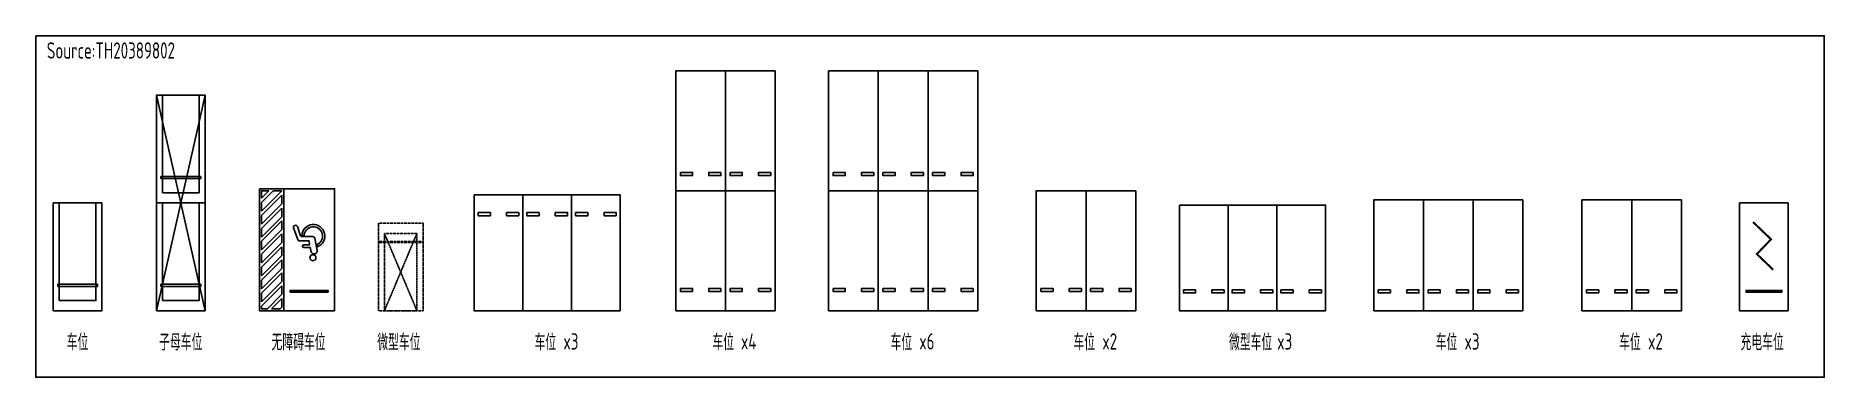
# Model space of a CAD drawing. Header units: millimetres. Extents: x 4401 to 92484, y 1885 to 582422.
# Drawn here: x 4401 to 92484, y 39468 to 56259 of the extents above; entities that cross this region are included whole.
import ezdxf
from ezdxf.enums import TextEntityAlignment as Align

# ---------------------------------------------------------------- set-up
doc = ezdxf.new("R2010")
doc.units = ezdxf.units.MM
doc.header["$MEASUREMENT"] = 0
for name, pattern in [('__DASH', [0.35, 0.25, -0.1]), ('CONTINOUS', [0]), ('DASH', [0.35, 0.25, -0.1])]:
    doc.linetypes.add(name, pattern=pattern)
for name, color, linetype in [('AE-EQPM-CARS', 66, 'Continuous'), ('AE-EQPM-CARS-1', 70, 'Continuous'), ('AE-EQPM-CARS-4', 66, 'Continuous'), ('AE-EQPM-CARS-6', 66, 'Continuous'), ('AE-EQPM-CARS2', 66, 'Continuous'), ('E-UNIV-NOTE', 6, 'Continuous'), ('机械车位', 150, 'Continuous'), ('重列Z', 10, 'Continuous')]:
    doc.layers.add(name, color=color, linetype=linetype)
doc.styles.add('TH-STYLE3', font='TSSDENG', dxfattribs={"width": 0.7, "bigfont": 'TSSDCHN'})

msp = doc.modelspace()

# ---------------------------------------------------------------- texts
at = {"layer": 'E-UNIV-NOTE', "style": 'TH-STYLE3', "width": 0.7}
for s, p in [('Source:TH20389802', (8101, 55540)), ('车位', (6461, 41228)), ('子母车位', (11543, 41228)), ('无障碍车位', (17345, 41228)), ('微型车位', (22283, 41228)), ('车位', (29499, 41228)), ('x3', (30756, 41228)), ('车位', (38257, 41228)), ('x4', (39514, 41228)), ('车位', (47031, 41228)), ('x6', (48289, 41228)), ('车位', (56036, 41228)), ('x2', (57293, 41228)), ('微型车位', (64234, 41228)), ('x3', (65912, 41228)), ('车位', (73881, 41228)), ('x3', (75138, 41228)), ('车位', (82911, 41228)), ('x2', (84169, 41228)), ('充电车位', (89425, 41228))]:
    msp.add_text(s, height=800, dxfattribs=at).set_placement(p, align=Align.MIDDLE)

# ---------------------------------------------------------------- blocks, each defined once
blk = doc.blocks.new('A$C435C5926')
at = {"layer": 'AE-EQPM-CARS', "linetype": 'Continuous'}
for points in [[(1200, -1300), (1200, 4000), (-1200, 4000), (-1200, -1300)], [(900, -800), (900, 4000), (-900, 4000), (-900, -800)], [(980, -100), (980, 0), (-980, 0), (-980, -100)]]:
    blk.add_lwpolyline(points, close=True, dxfattribs=at)
blk = doc.blocks.new('子母车位2')
at = {"layer": 'AE-EQPM-CARS-6', "linetype": 'Continuous'}
for p, q in [((2.4, 10.6), (0, 0)), ((0, 10.6), (2.4, 0))]:
    blk.add_line(p, q, dxfattribs=at)
for points in [[(2.4, 10.6), (2.4, 5.3), (0, 5.3), (0, 10.6)], [(2.1, 10.1), (2.1, 5.3), (0.3, 5.3), (0.3, 10.1)], [(2.18, 9.4), (2.18, 9.3), (0.22, 9.3), (0.22, 9.4)], [(2.4, 5.3), (2.4, 0), (0, 0), (0, 5.3)], [(2.1, 4.8), (2.1, 0), (0.3, 0), (0.3, 4.8)], [(2.18, 4.1), (2.18, 4), (0.22, 4), (0.22, 4.1)]]:
    blk.add_lwpolyline(points, close=True, dxfattribs=at)
blk = doc.blocks.new('CW-1')
for p, q in [((3309, 5900), (2600, 5191)), ((3097, 5900), (2600, 5403)), ((2672, 5900), (2600, 5828)), ((3600, 5767), (2600, 4767)), ((3600, 5555), (2600, 4555)), ((3097, 5900), (2672, 5900)), ((3309, 5900), (3600, 5900)), ((3600, 5131), (2600, 4131)), ((3600, 4918), (2600, 3918)), ((3600, 4494), (2600, 3494)), ((3600, 4282), (2600, 3282)), ((3600, 3858), (2600, 2858)), ((3600, 3646), (2600, 2646)), ((3600, 3221), (2600, 2221)), ((3600, 3009), (2600, 2009)), ((3600, 2585), (2600, 1585)), ((3600, 2373), (2600, 1373)), ((3600, 1949), (2600, 949)), ((3600, 1736), (2600, 736)), ((3600, 1312), (2600, 312)), ((3600, 1100), (2600, 100)), ((3600, 676), (3024, 100)), ((3600, 464), (3236, 100))]:
    blk.add_line(p, q)
for points in [[(0, 6000), (2500, 6000), (2500, 0), (0, 0)], [(3700, 0), (3700, 6000), (2500, 6000), (2500, 0)], [(316, 5092), (2184, 5092), (2184, 5000), (316, 5000)]]:
    blk.add_lwpolyline(points, close=True)
for points in [[(2600, 5403), (2600, 5828)], [(3600, 5900), (3600, 5767)], [(3600, 5555), (3600, 5131)], [(2600, 4767), (2600, 5191)], [(2600, 4131), (2600, 4555)], [(3600, 4918), (3600, 4494)], [(2600, 3494), (2600, 3918)], [(3600, 4282), (3600, 3858)], [(3600, 3646), (3600, 3221)], [(2600, 2858), (2600, 3282)], [(2600, 2221), (2600, 2646)], [(3600, 3009), (3600, 2585)], [(2600, 1585), (2600, 2009)], [(3600, 2373), (3600, 1949)], [(2600, 949), (2600, 1373)], [(3600, 1736), (3600, 1312)], [(3600, 1100), (3600, 676)], [(2600, 312), (2600, 736)], [(3024, 100), (2600, 100)], [(3600, 464), (3600, 100), (3236, 100)]]:
    blk.add_lwpolyline(points)
for points in [[(1209, 3385, 0.249951), (1149, 3511, 0.339501), (970, 3509, 0.257974), (915, 3378, 0.24672), (991, 3263, 0.115004), (1054, 3246, 0.411987), (1209, 3385, 0.249951)], [(866, 2749), (845, 2861, 1.877873), (1612, 2311), (1500, 2311, -1.820272), (866, 2749)], [(1700, 2569), (1250, 2569), (1225, 2756), (1510, 2756, 0.95999), (1509, 2885), (1194, 2885), (1154, 3100, 0.099909), (1123, 3156, 0.360391), (920, 3183, 0.287885), (856, 3044), (967, 2434, 0.38074), (1071, 2353), (1612, 2353, -0.415466), (1671, 2310), (1830, 1861, 0.972473), (2021, 1923), (1812, 2500, 0.3452), (1700, 2569)]]:
    blk.add_lwpolyline(points, format="xyb", close=True)
blk = doc.blocks.new('CAR-微型车位')
at = {"layer": 'AE-EQPM-CARS-1', "linetype": 'DASH'}
for p, q in [((-1100, 850), (1100, 850)), ((-1100, 800), (1100, 800))]:
    blk.add_line(p, q, dxfattribs=at)
for points in [[(1100, 4200), (-1100, 4200), (-1100, -100), (1100, -100)], [(800, 4200), (-800, 4200), (-800, 400), (800, 400)]]:
    blk.add_lwpolyline(points, close=True, dxfattribs=at)
for points in [[(800, 400), (-800, 4200)], [(-800, 400), (800, 4200)]]:
    blk.add_lwpolyline(points, dxfattribs=at)
blk = doc.blocks.new('A$C48E36DE6')
at = {"layer": '机械车位', "linetype": 'CONTINOUS'}
for points in [[(-7200, -5700), (-4800, -5700), (-4800, 0), (-7200, 0)], [(-4800, -5700), (-2400, -5700), (-2400, 0), (-4800, 0)], [(-2400, -5700), (0, -5700), (0, 0), (-2400, 0)], [(-7000, -4675), (-7000, -4825), (-6400, -4825), (-6400, -4675)], [(-5000, -4675), (-5000, -4825), (-5600, -4825), (-5600, -4675)], [(-4600, -4675), (-4600, -4825), (-4000, -4825), (-4000, -4675)], [(-2600, -4675), (-2600, -4825), (-3200, -4825), (-3200, -4675)], [(-2200, -4675), (-2200, -4825), (-1600, -4825), (-1600, -4675)], [(-200, -4675), (-200, -4825), (-800, -4825), (-800, -4675)]]:
    blk.add_lwpolyline(points, close=True, dxfattribs=at)
blk = doc.blocks.new('666666666666666')
at = {"color": 171}
for p, q in [((0, 7325), (0, 4925)), ((0, 4875), (0, 2475)), ((0, 2425), (0, 25))]:
    blk.add_line(p, q, dxfattribs=at)
for points in [[(0, 4900), (5900, 4900), (5900, 7350), (0, 7350)], [(1100, 7125), (950, 7125), (950, 6525), (1100, 6525)], [(11800, 4900), (5900, 4900), (5900, 7350), (11800, 7350)], [(6800, 7125), (6650, 7125), (6650, 6525), (6800, 6525)], [(1100, 5125), (950, 5125), (950, 5725), (1100, 5725)], [(6800, 5125), (6650, 5125), (6650, 5725), (6800, 5725)], [(0, 2450), (5900, 2450), (5900, 4900), (0, 4900)], [(1100, 4675), (950, 4675), (950, 4075), (1100, 4075)], [(11800, 2450), (5900, 2450), (5900, 4900), (11800, 4900)], [(6800, 4675), (6650, 4675), (6650, 4075), (6800, 4075)], [(1100, 2675), (950, 2675), (950, 3275), (1100, 3275)], [(6800, 2675), (6650, 2675), (6650, 3275), (6800, 3275)], [(0, 0), (5900, 0), (5900, 2450), (0, 2450)], [(1100, 2225), (950, 2225), (950, 1625), (1100, 1625)], [(11800, 0), (5900, 0), (5900, 2450), (11800, 2450)], [(6800, 2225), (6650, 2225), (6650, 1625), (6800, 1625)], [(1100, 225), (950, 225), (950, 825), (1100, 825)], [(6800, 225), (6650, 225), (6650, 825), (6800, 825)]]:
    blk.add_lwpolyline(points, close=True, dxfattribs=at)
blk = doc.blocks.new('A$C26E13461')
at = {"color": 171}
for p, q in [((-4875, -11800), (-2475, -11800)), ((-2425, -11800), (-25, -11800))]:
    blk.add_line(p, q, dxfattribs=at)
for points in [[(-2450, 0), (-2450, -5900), (-4900, -5900), (-4900, 0)], [(0, 0), (0, -5900), (-2450, -5900), (-2450, 0)], [(-4675, -5000), (-4675, -5150), (-4075, -5150), (-4075, -5000)], [(-2675, -5000), (-2675, -5150), (-3275, -5150), (-3275, -5000)], [(-2225, -5000), (-2225, -5150), (-1625, -5150), (-1625, -5000)], [(-225, -5000), (-225, -5150), (-825, -5150), (-825, -5000)], [(-2450, -11800), (-2450, -5900), (-4900, -5900), (-4900, -11800)], [(0, -11800), (0, -5900), (-2450, -5900), (-2450, -11800)], [(-4675, -10700), (-4675, -10850), (-4075, -10850), (-4075, -10700)], [(-2675, -10700), (-2675, -10850), (-3275, -10850), (-3275, -10700)], [(-2225, -10700), (-2225, -10850), (-1625, -10850), (-1625, -10700)], [(-225, -10700), (-225, -10850), (-825, -10850), (-825, -10700)]]:
    blk.add_lwpolyline(points, close=True, dxfattribs=at)
blk = doc.blocks.new('A$C13896705')
at = {"layer": '机械车位', "color": 171}
for points in [[(0, 0), (-4900, 0), (-4900, -5900), (0, -5900)], [(-2450, 0), (-2450, -5900)], [(0, -5900), (0, 0)]]:
    blk.add_lwpolyline(points, dxfattribs=at)
for points in [[(-4675, -4800), (-4675, -4950), (-4075, -4950), (-4075, -4800)], [(-2675, -4800), (-2675, -4950), (-3275, -4950), (-3275, -4800)], [(-2225, -4800), (-2225, -4950), (-1625, -4950), (-1625, -4800)], [(-225, -4800), (-225, -4950), (-825, -4950), (-825, -4800)]]:
    blk.add_lwpolyline(points, close=True, dxfattribs=at)
blk = doc.blocks.new('000000000000000')
at = {"layer": '机械车位', "color": 3}
for points in [[(0, 0), (5200, 0), (5200, 2400), (0, 2400)], [(4175, 2200), (4325, 2200), (4325, 1600), (4175, 1600)], [(4175, 200), (4325, 200), (4325, 800), (4175, 800)]]:
    blk.add_lwpolyline(points, close=True, dxfattribs=at)
blk = doc.blocks.new('A$C0FB329A9')
at = {"layer": '机械车位'}
for p in [(-5200, -2397), (-5200, -4797), (-5200, -7197)]:
    blk.add_blockref('000000000000000', p, dxfattribs=at)
blk = doc.blocks.new('A$C73955E33')
at = {"layer": '机械车位', "color": 241}
blk.add_line((-4900, -5450), (0, -5450), dxfattribs=at)
for points in [[(0, 0), (-4900, 0), (-4900, -5450)], [(-2450, -5450), (-2450, 0)], [(0, -5450), (0, 0)]]:
    blk.add_lwpolyline(points, dxfattribs=at)
for points in [[(-4675, -4425), (-4675, -4575), (-4075, -4575), (-4075, -4425)], [(-2675, -4425), (-2675, -4575), (-3275, -4575), (-3275, -4425)], [(-2225, -4425), (-2225, -4575), (-1625, -4575), (-1625, -4425)], [(-225, -4425), (-225, -4575), (-825, -4575), (-825, -4425)]]:
    blk.add_lwpolyline(points, close=True, dxfattribs=at)
blk = doc.blocks.new('A$C5686496C')
at = {"layer": '机械车位', "color": 241}
blk.add_line((-7350, -5450), (0, -5450), dxfattribs=at)
for points in [[(0, 0), (-7350, 0), (-7350, -5450)], [(-4900, -5450), (-4900, 0)], [(-2450, -5450), (-2450, 0)], [(0, -5450), (0, 0)]]:
    blk.add_lwpolyline(points, dxfattribs=at)
for points in [[(-7125, -4425), (-7125, -4575), (-6525, -4575), (-6525, -4425)], [(-5125, -4425), (-5125, -4575), (-5725, -4575), (-5725, -4425)], [(-4675, -4425), (-4675, -4575), (-4075, -4575), (-4075, -4425)], [(-2675, -4425), (-2675, -4575), (-3275, -4575), (-3275, -4425)], [(-2225, -4425), (-2225, -4575), (-1625, -4575), (-1625, -4425)], [(-225, -4425), (-225, -4575), (-825, -4575), (-825, -4425)]]:
    blk.add_lwpolyline(points, close=True, dxfattribs=at)
blk = doc.blocks.new('CW-6')
for p, q in [((0, -5300), (0, 0)), ((0, 0), (2400, 0)), ((2400, 0), (2400, -5300)), ((2400, -5300), (0, -5300))]:
    blk.add_line(p, q)
at = {"const_width": 100}
blk.add_lwpolyline([(749, -3280), (1549, -2513), (851, -1787), (1733, -941)], dxfattribs=at)
blk.add_lwpolyline([(316, -4392), (2084, -4392), (2084, -4300), (316, -4300)], close=True)

# ---------------------------------------------------------------- linework, layer by layer
msp.add_lwpolyline([(4401, 56259), (92484, 56259), (92484, 39468), (4401, 39468)], close=True)

# ---------------------------------------------------------------- block references
for name, p in [('A$C13896705', (58576, 48636)), ('A$C5686496C', (77646, 48186)), ('A$C73955E33', (85452, 48186))]:
    msp.add_blockref(name, p)
at = {"rotation": 270}
msp.add_blockref('A$C0FB329A9', (67921, 42736), dxfattribs=at)
at = {"layer": 'AE-EQPM-CARS', "linetype": '__DASH', "xscale": -1}
msp.add_blockref('A$C435C5926', (6461, 44036), dxfattribs=at)
at = {"layer": 'AE-EQPM-CARS-4', "rotation": 180}
msp.add_blockref('CW-1', (19115, 48736), dxfattribs=at)
at = {"layer": 'AE-EQPM-CARS-6', "xscale": 1000, "yscale": 1000, "zscale": 1000, "rotation": 180}
msp.add_blockref('子母车位2', (12743, 53336), dxfattribs=at)
at = {"layer": 'AE-EQPM-CARS-6', "xscale": -1}
msp.add_blockref('CW-6', (90715, 48036), dxfattribs=at)
at = {"layer": 'AE-EQPM-CARS2', "linetype": 'Continuous', "ltscale": 6, "xscale": -1, "rotation": 180}
msp.add_blockref('CAR-微型车位', (22373, 46936), dxfattribs=at)
at = {"layer": '机械车位'}
msp.add_blockref('A$C26E13461', (40822, 54536), dxfattribs=at)
at = {"layer": '机械车位', "xscale": -1, "rotation": 180}
msp.add_blockref('A$C48E36DE6', (33189, 42736), dxfattribs=at)
at = {"layer": '重列Z', "color": 1, "rotation": 90}
msp.add_blockref('666666666666666', (50797, 42736), dxfattribs=at)

msp.set_redraw_order([(e.dxf.handle, doc.entitydb.next_handle()) for e in msp.query("TEXT MTEXT ATTDEF DIMENSION ARC_DIMENSION")])  # texts and dimensions are drawn at this point

doc.saveas('drawing.dxf')
